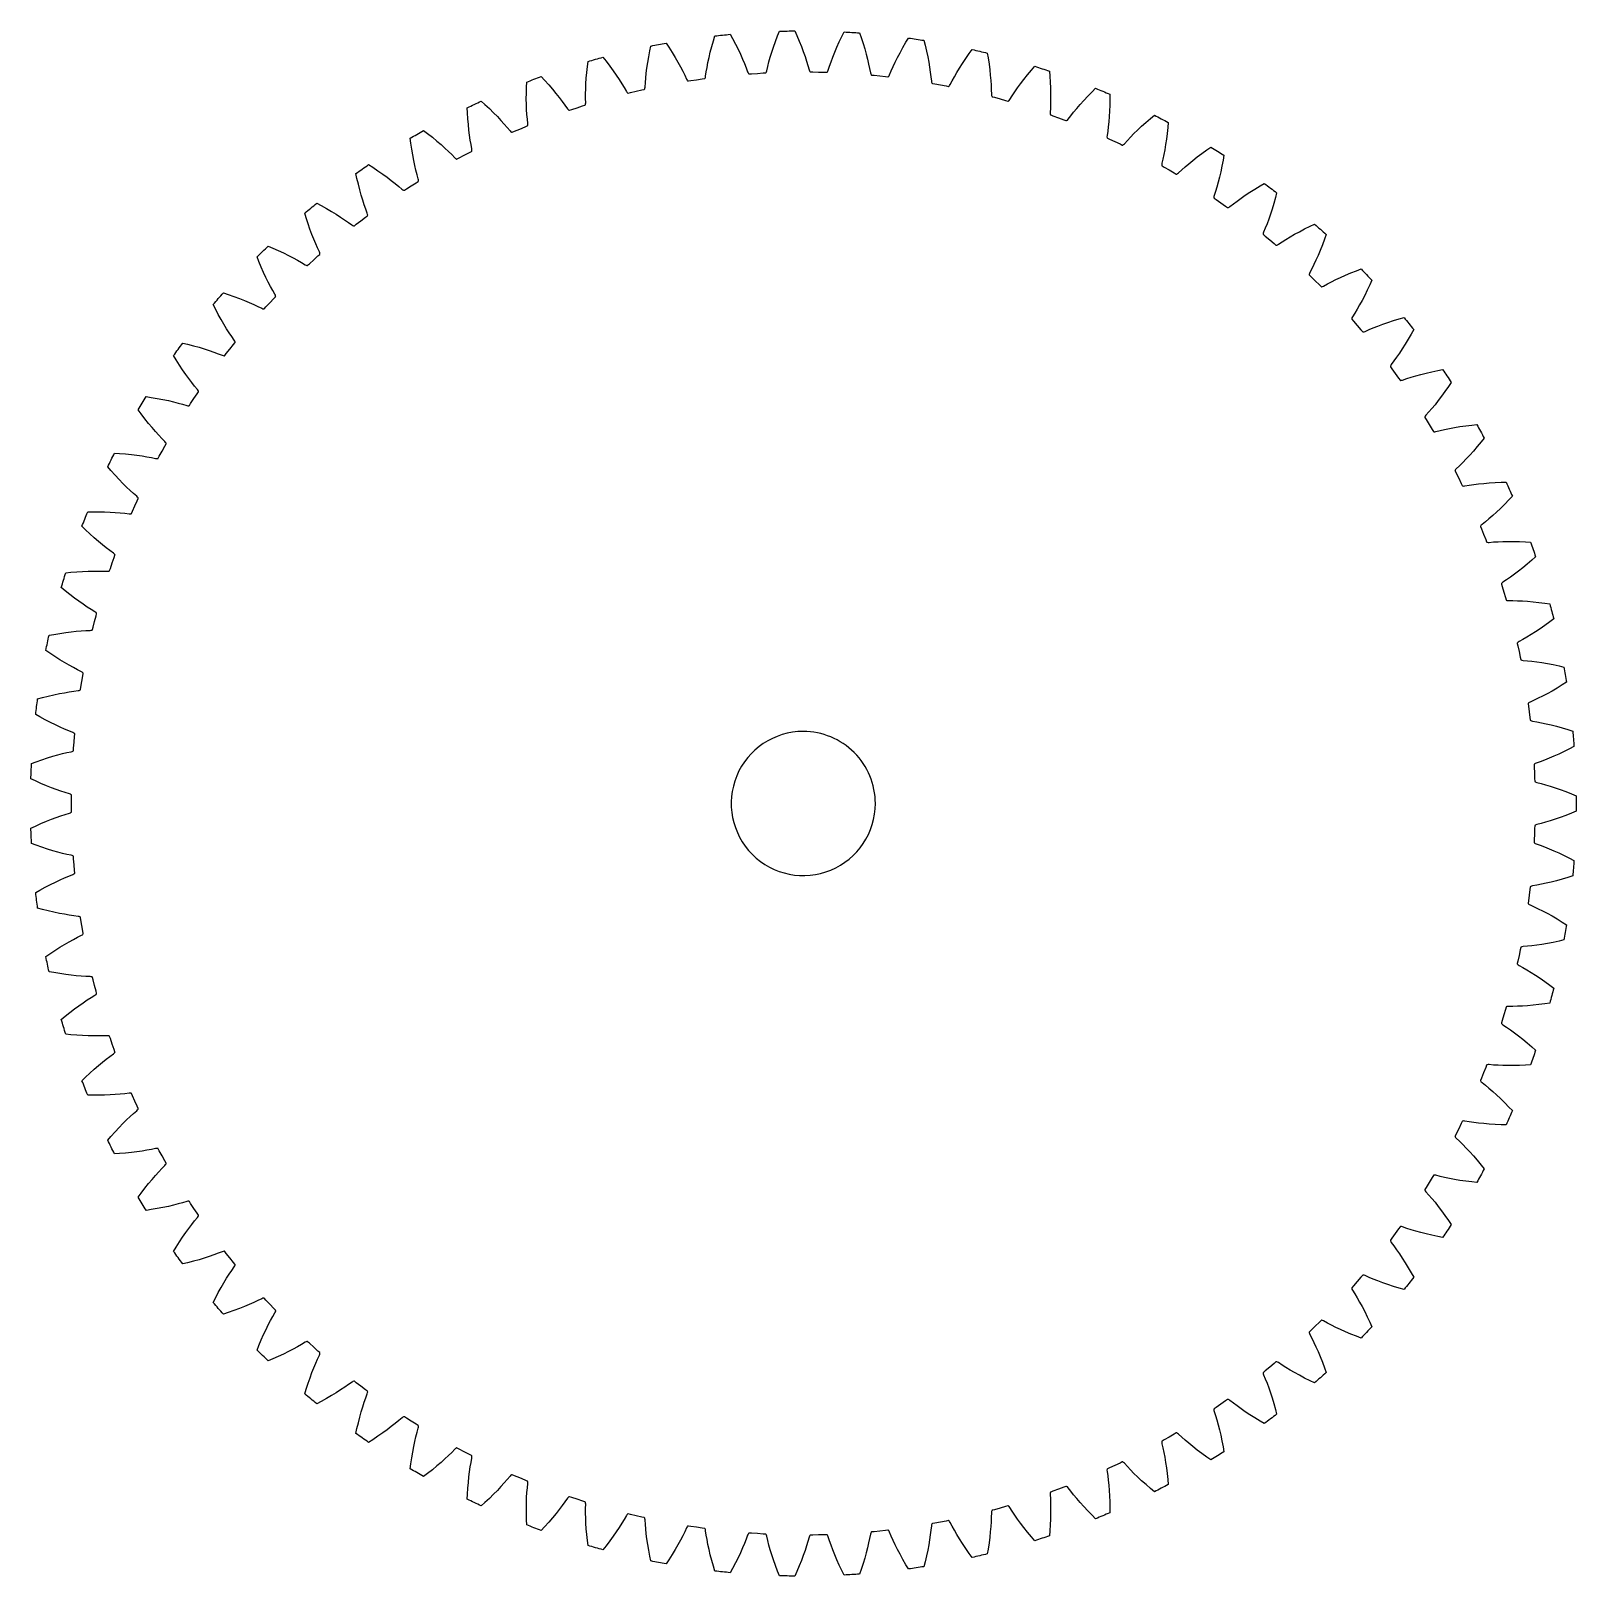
# Model space of a CAD drawing. Extents: x 12.3 to 98, y 54.1 to 139.9.
import ezdxf

# ---------------------------------------------------------------- set-up
doc = ezdxf.new("R2010")
doc.units = 0
doc.layers.get('0').update_dxf_attribs({"linetype": 'CONTINUOUS'})

msp = doc.modelspace()

# ---------------------------------------------------------------- linework, layer by layer
at = {"color": 7}
for points in [[(51.091075, 139.737104), (51.223194, 139.496032), (51.380513, 139.195858), (51.524746, 138.906022), (51.65515, 138.629595), (51.772346, 138.367066), (51.877992, 138.116435), (51.972007, 137.879621), (52.057164, 137.651108), (52.082085, 137.595818), (52.107593, 137.559388), (52.120318, 137.548238), (52.132897, 137.541838), (52.14523, 137.540138), (52.277171, 137.549838), (52.596589, 137.571058), (52.916148, 137.590038), (53.048264, 137.596938), (53.060282, 137.600238), (53.071955, 137.608238), (53.083182, 137.620898), (53.103923, 137.660238), (53.121718, 137.718208), (53.177563, 137.955592), (53.241156, 138.202322), (53.314556, 138.464217), (53.397924, 138.739365), (53.492654, 139.029957), (53.599424, 139.335584), (53.71788, 139.653108), (53.818743, 139.908838)], [(54.678348, 139.926848), (54.789831, 139.675566), (54.92148, 139.363281), (55.040955, 139.062393), (55.147771, 138.776023), (55.242588, 138.504608), (55.32689, 138.246016), (55.40076, 138.002165), (55.466496, 137.767328), (55.486703, 137.710148), (55.509073, 137.671708), (55.520821, 137.659528), (55.532817, 137.652028), (55.544962, 137.649228), (55.677252, 137.647828), (55.997325, 137.642228), (56.317351, 137.634428), (56.449583, 137.630228), (56.461833, 137.632528), (56.474132, 137.639528), (56.486379, 137.651208), (56.510339, 137.688678), (56.532923, 137.744958), (56.608436, 137.976837), (56.692452, 138.21738), (56.78751, 138.472215), (56.893609, 138.739422), (57.012323, 139.021068), (57.144293, 139.316689), (57.288904, 139.623187), (57.410812, 139.86958)], [(44.026832, 138.462876), (44.197304, 138.247214), (44.402479, 137.977479), (44.593028, 137.715757), (44.767706, 137.464948), (44.927042, 137.22564), (45.073006, 136.996137), (45.205197, 136.778318), (45.32727, 136.567206), (45.361061, 136.516856), (45.392287, 136.485186), (45.406694, 136.476286), (45.420172, 136.471986), (45.432623, 136.472328), (45.5611, 136.503888), (45.872507, 136.578078), (46.184424, 136.650088), (46.313536, 136.678948), (46.32484, 136.684148), (46.33502, 136.693948), (46.34398, 136.708298), (46.35787, 136.750548), (46.36575, 136.810678), (46.381224, 137.054051), (46.40278, 137.307931), (46.431476, 137.5784), (46.46779, 137.863597), (46.512732, 138.165917), (46.567038, 138.48507), (46.630882, 138.817903), (46.687685, 139.086872)], [(47.532249, 139.247982), (47.684077, 139.018811), (47.865962, 138.732853), (48.033942, 138.456104), (48.18702, 138.191558), (48.325773, 137.939756), (48.45202, 137.698845), (48.565521, 137.470729), (48.669501, 137.250142), (48.69896, 137.197142), (48.727427, 137.162972), (48.741041, 137.152922), (48.754115, 137.147522), (48.766551, 137.146821), (48.897219, 137.167521), (49.213741, 137.215391), (49.53059, 137.261051), (49.661664, 137.279001), (49.673366, 137.283301), (49.684331, 137.292201), (49.69446, 137.305761), (49.711836, 137.346701), (49.724718, 137.405961), (49.760503, 137.647186), (49.803227, 137.898371), (49.854455, 138.16549), (49.914507, 138.446649), (49.984589, 138.744148), (50.065411, 139.057638), (50.156882, 139.383961), (50.235992, 139.647234)], [(58.268908, 139.81559), (58.358974, 139.555861), (58.46403, 139.233655), (58.557908, 138.923825), (58.640387, 138.629521), (58.71216, 138.351124), (58.774529, 138.086384), (58.827734, 137.837207), (58.873589, 137.597693), (58.888941, 137.539023), (58.908016, 137.498853), (58.918703, 137.485733), (58.930032, 137.477333), (58.941903, 137.473533), (59.073614, 137.461093), (59.392097, 137.428743), (59.710346, 137.394163), (59.841766, 137.378953), (59.854162, 137.380153), (59.867, 137.386053), (59.880181, 137.396663), (59.907192, 137.431993), (59.934406, 137.486183), (60.029057, 137.71093), (60.132906, 137.943599), (60.248955, 138.189586), (60.377041, 138.446977), (60.518906, 138.717701), (60.67515, 139.001243), (60.844901, 139.294566), (60.986999, 139.529893)], [(61.837569, 139.404292), (61.905585, 139.137938), (61.983311, 138.80807), (62.050934, 138.491471), (62.108497, 138.191298), (62.156722, 137.907871), (62.196719, 137.638842), (62.228887, 137.386088), (62.254539, 137.143575), (62.264928, 137.083835), (62.280575, 137.042205), (62.290125, 137.028235), (62.300707, 137.018835), (62.312221, 137.014035), (62.442428, 136.990615), (62.757087, 136.931735), (63.071327, 136.870655), (63.201013, 136.844505), (63.213467, 136.844685), (63.226755, 136.849485), (63.240778, 136.858985), (63.270651, 136.891935), (63.302304, 136.943655), (63.41543, 137.159694), (63.538384, 137.382858), (63.674609, 137.618271), (63.823784, 137.864041), (63.987806, 138.121945), (64.167228, 138.391417), (64.360928, 138.669507), (64.522219, 138.892119)], [(40.599378, 137.386985), (40.787298, 137.186343), (41.014325, 136.934723), (41.226106, 136.689863), (41.421158, 136.45455), (41.59996, 136.229414), (41.764616, 136.01293), (41.914571, 135.806937), (42.05388, 135.60678), (42.09177, 135.55943), (42.12554, 135.53049), (42.14064, 135.52289), (42.15443, 135.51979), (42.16681, 135.52119), (42.292196, 135.56339), (42.596302, 135.66338), (42.9011, 135.76124), (43.027345, 135.8008), (43.038175, 135.807), (43.047475, 135.81762), (43.055175, 135.83267), (43.065485, 135.87593), (43.068285, 135.93651), (43.063385, 136.180325), (43.063621, 136.435118), (43.069621, 136.70704), (43.081941, 136.994276), (43.101431, 137.299297), (43.128841, 137.621875), (43.164611, 137.958881), (43.198711, 138.231661)], [(65.359296, 138.695785), (65.404786, 138.424673), (65.454636, 138.089458), (65.495526, 137.768312), (65.527766, 137.464375), (65.552106, 137.177907), (65.569446, 136.906474), (65.580356, 136.651914), (65.585656, 136.408105), (65.591056, 136.347705), (65.603166, 136.304915), (65.611566, 136.290195), (65.621366, 136.279975), (65.632436, 136.274275), (65.760227, 136.240035), (66.068856, 136.155025), (66.376882, 136.067865), (66.503925, 136.030955), (66.516355, 136.030091), (66.529995, 136.033791), (66.544765, 136.042091), (66.577295, 136.072421), (66.613165, 136.121321), (66.743971, 136.327137), (66.885167, 136.539229), (67.040614, 136.762418), (67.209831, 136.994844), (67.394858, 137.238118), (67.5962, 137.491632), (67.812491, 137.752538), (67.991844, 137.960872)], [(68.809556, 137.695182), (68.832196, 137.421215), (68.853826, 137.083005), (68.867706, 136.759562), (68.874406, 136.453992), (68.874689, 136.166492), (68.869289, 135.894559), (68.858859, 135.63998), (68.843709, 135.396586), (68.843989, 135.335946), (68.852489, 135.292286), (68.859589, 135.276916), (68.868489, 135.265916), (68.879049, 135.259316), (69.003526, 135.214506), (69.30396, 135.103971), (69.603612, 134.991336), (69.72712, 134.943916), (69.73943, 134.942016), (69.75334, 134.944516), (69.76875, 134.951516), (69.8037, 134.979016), (69.84354, 135.024736), (69.991109, 135.218884), (70.149558, 135.418417), (70.323135, 135.627816), (70.511208, 135.845267), (70.715943, 136.072205), (70.937792, 136.307982), (71.175156, 136.549875), (71.371314, 136.742471)], [(37.274174, 136.028145), (37.478225, 135.843932), (37.72551, 135.612192), (37.957038, 135.385912), (38.171096, 135.167746), (38.36811, 134.958361), (38.550304, 134.756415), (38.71697, 134.563692), (38.87254, 134.375894), (38.914259, 134.331884), (38.950329, 134.305864), (38.966019, 134.299564), (38.980019, 134.297664), (38.992239, 134.300064), (39.113653, 134.352614), (39.408326, 134.477698), (39.703867, 134.600717), (39.826359, 134.650697), (39.836629, 134.657697), (39.845029, 134.669057), (39.851429, 134.684707), (39.858029, 134.728676), (39.855729, 134.789276), (39.830399, 135.031822), (39.809309, 135.285742), (39.792499, 135.557209), (39.780739, 135.844468), (39.774639, 136.15005), (39.774959, 136.47379), (39.782359, 136.812609), (39.793509, 137.087285)], [(72.163926, 136.409288), (72.163565, 136.134386), (72.156765, 135.795552), (72.143525, 135.472083), (72.124625, 135.167025), (72.100845, 134.880509), (72.072685, 134.609985), (72.040985, 134.357172), (72.005525, 134.115899), (72.000725, 134.055449), (72.005525, 134.011239), (72.011325, 133.995339), (72.019225, 133.983629), (72.029225, 133.976129), (72.149516, 133.921059), (72.439646, 133.785772), (72.728823, 133.648458), (72.847931, 133.590878), (72.860041, 133.587978), (72.874111, 133.589378), (72.890051, 133.595078), (72.927181, 133.619558), (72.970701, 133.661788), (73.133998, 133.842907), (73.308588, 134.028481), (73.499078, 134.222622), (73.704688, 134.423572), (73.927694, 134.632583), (74.168495, 134.848968), (74.425267, 135.07015), (74.636853, 135.245657)], [(34.07427, 134.395835), (34.293019, 134.229343), (34.558829, 134.019107), (34.808479, 133.812994), (35.040043, 133.613506), (35.253886, 133.42134), (35.452339, 133.235347), (35.634548, 133.057246), (35.805286, 132.883125), (35.850536, 132.842755), (35.888656, 132.819845), (35.904816, 132.814845), (35.918926, 132.814076), (35.930896, 132.817476), (36.047488, 132.879996), (36.33066, 133.029299), (36.614871, 133.176617), (36.73275, 133.236677), (36.74235, 133.244577), (36.74975, 133.256607), (36.75485, 133.272737), (36.75775, 133.317117), (36.75045, 133.377317), (36.70491, 133.616893), (36.66265, 133.868158), (36.62318, 134.137266), (36.58743, 134.422534), (36.55578, 134.726532), (36.52901, 135.049164), (36.50808, 135.387418), (36.49621, 135.662063)], [(75.398805, 134.847318), (75.375445, 134.573412), (75.340365, 134.236331), (75.300105, 133.915104), (75.255745, 133.612697), (75.208075, 133.329176), (75.157375, 133.061956), (75.104635, 132.812682), (75.049105, 132.575223), (75.039305, 132.515383), (75.040405, 132.470923), (75.044805, 132.454593), (75.051705, 132.442263), (75.061005, 132.433963), (75.176267, 132.369023), (75.454059, 132.209933), (75.730731, 132.048903), (75.844603, 131.981553), (75.856423, 131.977653), (75.870553, 131.97783), (75.886913, 131.98213), (75.925953, 132.00342), (75.972853, 132.04186), (76.150734, 132.208679), (76.34024, 132.378993), (76.546307, 132.556513), (76.76801, 132.739554), (77.007724, 132.929171), (77.265787, 133.124648), (77.540167, 133.323569), (77.765697, 133.480755)], [(31.022044, 132.501423), (31.253958, 132.353819), (31.536427, 132.166563), (31.802449, 131.982063), (32.049893, 131.802651), (32.279067, 131.629054), (32.492387, 131.460321), (32.688858, 131.298091), (32.873569, 131.138868), (32.922039, 131.102428), (32.961939, 131.082788), (32.978459, 131.079188), (32.992589, 131.079602), (33.004239, 131.084002), (33.11519, 131.156062), (33.384876, 131.328536), (33.655763, 131.49912), (33.768204, 131.56883), (33.777204, 131.57753), (33.783604, 131.590139), (33.787304, 131.606639), (33.786527, 131.651109), (33.774197, 131.710479), (33.708777, 131.945404), (33.645637, 132.192251), (33.583787, 132.457113), (33.524287, 132.73839), (33.467307, 133.038674), (33.413637, 133.357934), (33.364477, 133.693249), (33.329667, 133.965938)], [(78.491645, 133.020054), (78.445445, 132.749062), (78.382285, 132.4161), (78.315285, 132.099367), (78.245785, 131.801733), (78.174565, 131.523195), (78.101685, 131.261156), (78.028265, 131.017169), (77.953055, 130.785189), (77.938245, 130.726389), (77.935645, 130.681999), (77.938645, 130.665359), (77.944545, 130.652499), (77.953145, 130.643499), (78.062568, 130.569139), (78.326073, 130.387362), (78.5883, 130.203745), (78.696137, 130.127105), (78.707587, 130.122205), (78.721687, 130.121205), (78.738347, 130.124105), (78.779037, 130.142055), (78.828987, 130.176435), (79.020204, 130.327784), (79.223297, 130.481644), (79.443495, 130.641298), (79.679737, 130.805145), (79.934477, 130.974038), (80.207992, 131.147236), (80.498055, 131.322499), (80.735947, 131.460262)], [(28.139121, 130.358233), (28.382573, 130.230554), (28.679721, 130.067591), (28.960249, 129.905998), (29.221838, 129.747921), (29.464734, 129.59411), (29.691425, 129.443817), (29.900783, 129.298597), (30.098169, 129.155388), (30.149519, 129.123128), (30.190929, 129.106898), (30.207699, 129.104698), (30.221739, 129.106298), (30.232979, 129.111698), (30.337511, 129.192788), (30.591819, 129.387225), (30.847481, 129.579877), (30.953695, 129.658747), (30.961895, 129.668147), (30.967195, 129.681247), (30.969495, 129.698007), (30.964995, 129.742247), (30.947735, 129.800377), (30.862885, 130.029003), (30.779315, 130.269702), (30.695525, 130.52846), (30.612695, 130.803771), (30.530785, 131.098234), (30.450585, 131.411883), (30.373535, 131.741908), (30.316025, 132.010727)], [(81.420798, 130.940432), (81.352088, 130.674256), (81.261288, 130.347747), (81.168028, 130.037731), (81.073858, 129.746957), (80.979578, 129.475355), (80.885018, 129.220333), (80.791438, 128.983346), (80.697088, 128.758472), (80.677408, 128.701112), (80.671108, 128.657092), (80.672708, 128.640252), (80.677508, 128.626942), (80.685308, 128.617242), (80.788126, 128.533992), (81.035496, 128.330804), (81.281439, 128.125889), (81.382484, 128.040489), (81.393484, 128.034689), (81.407444, 128.032489), (81.424294, 128.033989), (81.466344, 128.048469), (81.519004, 128.078549), (81.722214, 128.213367), (81.93747, 128.349692), (82.170256, 128.490359), (82.41938, 128.633864), (82.687358, 128.780849), (82.974407, 128.930552), (83.278118, 129.080929), (83.526703, 129.198302)], [(25.445576, 127.981371), (25.698858, 127.87451), (26.0086, 127.736983), (26.301665, 127.599432), (26.575564, 127.463798), (26.830478, 127.330851), (27.068951, 127.200055), (27.289727, 127.072862), (27.498404, 126.946672), (27.552274, 126.918822), (27.594894, 126.906112), (27.611794, 126.905276), (27.625654, 126.908076), (27.636404, 126.914376), (27.733784, 127.003926), (27.97093, 127.218961), (28.209575, 127.432331), (28.308815, 127.519821), (28.316215, 127.529851), (28.320415, 127.543341), (28.32135, 127.560241), (28.31315, 127.603951), (28.29109, 127.660441), (28.187404, 127.881167), (28.083986, 128.114028), (27.978833, 128.364866), (27.873261, 128.63228), (27.767, 128.918856), (27.660836, 129.224695), (27.556439, 129.547115), (27.476639, 129.81018)], [(84.165654, 128.622988), (84.074904, 128.363497), (83.957098, 128.045731), (83.838219, 127.744606), (83.720051, 127.462731), (83.603373, 127.199972), (83.487809, 126.953757), (83.37473, 126.72543), (83.261892, 126.509241), (83.237482, 126.453731), (83.227482, 126.410401), (83.227708, 126.393481), (83.231308, 126.379821), (83.238308, 126.369491), (83.333798, 126.277931), (83.563299, 126.054755), (83.791232, 125.829978), (83.884772, 125.736428), (83.895242, 125.729728), (83.908972, 125.726428), (83.925892, 125.726555), (83.969002, 125.737465), (84.023992, 125.763035), (84.237771, 125.880376), (84.463679, 125.998211), (84.70742, 126.118907), (84.967679, 126.241062), (85.247017, 126.365107), (85.545585, 126.490266), (85.860814, 126.614701), (86.118349, 126.710861)], [(22.960345, 125.387481), (23.22168, 125.302192), (23.541843, 125.191066), (23.845391, 125.07852), (24.129679, 124.966281), (24.394824, 124.855131), (24.643406, 124.744749), (24.87405, 124.636476), (25.092555, 124.528191), (25.148565, 124.504951), (25.192095, 124.495851), (25.209005, 124.496432), (25.222585, 124.500332), (25.232765, 124.507532), (25.322315, 124.604922), (25.540636, 124.839046), (25.760589, 125.071637), (25.852159, 125.167117), (25.858659, 125.177727), (25.861759, 125.191527), (25.861277, 125.208447), (25.849467, 125.251317), (25.822757, 125.305757), (25.700965, 125.517031), (25.578424, 125.740422), (25.452651, 125.981581), (25.325072, 126.239225), (25.195204, 126.515904), (25.063819, 126.811786), (24.93281, 127.12434), (24.831277, 127.379805)], [(86.706918, 126.084099), (86.594776, 125.83311), (86.450793, 125.526316), (86.307134, 125.236197), (86.165794, 124.965198), (86.027538, 124.713123), (85.891776, 124.477442), (85.759988, 124.259378), (85.629455, 124.053389), (85.600485, 124.000119), (85.586885, 123.957779), (85.585685, 123.940899), (85.588185, 123.926979), (85.594285, 123.916099), (85.681775, 123.816869), (85.891796, 123.575271), (86.100121, 123.33221), (86.185511, 123.231159), (86.195411, 123.223559), (86.208811, 123.219059), (86.225681, 123.217759), (86.269551, 123.225059), (86.326491, 123.245939), (86.549339, 123.344979), (86.784315, 123.443499), (87.0373, 123.543379), (87.306868, 123.643329), (87.595607, 123.743565), (87.903601, 123.843305), (88.228137, 123.940925), (88.492816, 124.015195)], [(20.700962, 122.594721), (20.968518, 122.531601), (21.296858, 122.447661), (21.608758, 122.360911), (21.901441, 122.272851), (22.174958, 122.184282), (22.431904, 122.095082), (22.670799, 122.006492), (22.897599, 121.916872), (22.955359, 121.898402), (22.999499, 121.893002), (23.016299, 121.895002), (23.029499, 121.900002), (23.038999, 121.908002), (23.120079, 122.01254), (23.318043, 122.264111), (23.517762, 122.514291), (23.601022, 122.617103), (23.606622, 122.628223), (23.608522, 122.642233), (23.606622, 122.659053), (23.591262, 122.700793), (23.560092, 122.752813), (23.421048, 122.953155), (23.280245, 123.165508), (23.134733, 123.395298), (22.986042, 123.641362), (22.833478, 123.906204), (22.677795, 124.190054), (22.521091, 124.49055), (22.398538, 124.736622)], [(89.026873, 123.34138), (88.894123, 123.100656), (88.724973, 122.806986), (88.557542, 122.529904), (88.394021, 122.271683), (88.235156, 122.032062), (88.080149, 121.808567), (87.930577, 121.602296), (87.783265, 121.407953), (87.749945, 121.357293), (87.732855, 121.316233), (87.730255, 121.299513), (87.731555, 121.285443), (87.736655, 121.274093), (87.815535, 121.167885), (88.004603, 120.909561), (88.191859, 120.64992), (88.268489, 120.542078), (88.277689, 120.533678), (88.290669, 120.528078), (88.307379, 120.525378), (88.351709, 120.528978), (88.410189, 120.545018), (88.640543, 120.625068), (88.882938, 120.703578), (89.143393, 120.781938), (89.420379, 120.858978), (89.716493, 120.934698), (90.031753, 121.008308), (90.36332, 121.078428), (90.633284, 121.130288)], [(18.683143, 119.622685), (18.955043, 119.582175), (19.289255, 119.525995), (19.607322, 119.465645), (19.906346, 119.402385), (20.186315, 119.337005), (20.449823, 119.269625), (20.695294, 119.201335), (20.928797, 119.131006), (20.987897, 119.117436), (21.032337, 119.115736), (21.048917, 119.119136), (21.061657, 119.125236), (21.070457, 119.134036), (21.142507, 119.244992), (21.318726, 119.512246), (21.49681, 119.778261), (21.57118, 119.887679), (21.57588, 119.899229), (21.57659, 119.913349), (21.57329, 119.929949), (21.55449, 119.970259), (21.51907, 120.019479), (21.363749, 120.207483), (21.20567, 120.40731), (21.04144, 120.624117), (20.872681, 120.856876), (20.69849, 121.108023), (20.519602, 121.377851), (20.338303, 121.66418), (20.195589, 121.899134)], [(91.109087, 120.414148), (90.956658, 120.185376), (90.763528, 119.90689), (90.573498, 119.64479), (90.388943, 119.401158), (90.210585, 119.17567), (90.03742, 118.965931), (89.871111, 118.772899), (89.708054, 118.591563), (89.670604, 118.543863), (89.650134, 118.504383), (89.646134, 118.487933), (89.646253, 118.473803), (89.650453, 118.462063), (89.720173, 118.349627), (89.886962, 118.076388), (90.051835, 117.801988), (90.119175, 117.688112), (90.127675, 117.679012), (90.140145, 117.672312), (90.156565, 117.668212), (90.201035, 117.668057), (90.260655, 117.679147), (90.496899, 117.739637), (90.745014, 117.797587), (91.011113, 117.853877), (91.293574, 117.907467), (91.594985, 117.958147), (91.915298, 118.005117), (92.25157, 118.047247), (92.524928, 118.076337)], [(16.921058, 116.492192), (17.195393, 116.474572), (17.533134, 116.446562), (17.855135, 116.413042), (18.158404, 116.375032), (18.442861, 116.333312), (18.711084, 116.288222), (18.961409, 116.240712), (19.199978, 116.190172), (19.260008, 116.181572), (19.304438, 116.183572), (19.320678, 116.188372), (19.332858, 116.195572), (19.340958, 116.205072), (19.403468, 116.321668), (19.556706, 116.602731), (19.711906, 116.882715), (19.776856, 116.997972), (19.780556, 117.009872), (19.780083, 117.023992), (19.775383, 117.040252), (19.753283, 117.078842), (19.713873, 117.124932), (19.543365, 117.299281), (19.369119, 117.485179), (19.187323, 117.687483), (18.999679, 117.905305), (18.805084, 118.140995), (18.604244, 118.394907), (18.399622, 118.665061), (18.237747, 118.88725)], [(92.939137, 117.322895), (92.7681, 117.10768), (92.552344, 116.846331), (92.341048, 116.601052), (92.136753, 116.373717), (91.940153, 116.163945), (91.750045, 115.969432), (91.568168, 115.790993), (91.390509, 115.623938), (91.349199, 115.579538), (91.325499, 115.541908), (91.320199, 115.525858), (91.319099, 115.511768), (91.322299, 115.499728), (91.382369, 115.381852), (91.525709, 115.095615), (91.667042, 114.808382), (91.724622, 114.68927), (91.732322, 114.67947), (91.744192, 114.67177), (91.760211, 114.66637), (91.804511, 114.66247), (91.864851, 114.66857), (92.105328, 114.70908), (92.357423, 114.74607), (92.627298, 114.77989), (92.913253, 114.80966), (93.217849, 114.83494), (93.54097, 114.85495), (93.879588, 114.86879), (94.154422, 114.87489)], [(15.427067, 113.225277), (15.701916, 113.230677), (16.040816, 113.231024), (16.364492, 113.224524), (16.669879, 113.212024), (16.956829, 113.194254), (17.227884, 113.171764), (17.481306, 113.145364), (17.723269, 113.114964), (17.783809, 113.111464), (17.827909, 113.117164), (17.843689, 113.123264), (17.855229, 113.131464), (17.862529, 113.141594), (17.915069, 113.263012), (18.044251, 113.555912), (18.175478, 113.8479), (18.230558, 113.968188), (18.233258, 113.980358), (18.231558, 113.994398), (18.225558, 114.010208), (18.200308, 114.046818), (18.157178, 114.089448), (17.972679, 114.248917), (17.783489, 114.419583), (17.585402, 114.605965), (17.380189, 114.807321), (17.166554, 115.025902), (16.945174, 115.262118), (16.718663, 115.514202), (16.538763, 115.722065)], [(94.504131, 114.08943), (94.315685, 113.889282), (94.078817, 113.646904), (93.847738, 113.420166), (93.625137, 113.210723), (93.411672, 113.018137), (93.205954, 112.840214), (93.009783, 112.677621), (92.818768, 112.526017), (92.773888, 112.485237), (92.747128, 112.449717), (92.740428, 112.434167), (92.738228, 112.420217), (92.740428, 112.407947), (92.790418, 112.285458), (92.909304, 111.988231), (93.026107, 111.690178), (93.073517, 111.566667), (93.080317, 111.556247), (93.091507, 111.547647), (93.107017, 111.540847), (93.150837, 111.533247), (93.211467, 111.534237), (93.45449, 111.554477), (93.708796, 111.570237), (93.980555, 111.581357), (94.267998, 111.587057), (94.573641, 111.58676), (94.897302, 111.57966), (95.235891, 111.56512), (95.510273, 111.54822)], [(14.211737, 109.844877), (14.485171, 109.873257), (14.822854, 109.901957), (15.145935, 109.922607), (15.451297, 109.935697), (15.738728, 109.941997), (16.010715, 109.942266), (16.265457, 109.937166), (16.509115, 109.927116), (16.569735, 109.928616), (16.613205, 109.938016), (16.628415, 109.945416), (16.639225, 109.954516), (16.645625, 109.965216), (16.687815, 110.090604), (16.792034, 110.393287), (16.898369, 110.695232), (16.943189, 110.819706), (16.944789, 110.832056), (16.941989, 110.845906), (16.934689, 110.861166), (16.906459, 110.895526), (16.859909, 110.934396), (16.662714, 111.077868), (16.459906, 111.232104), (16.246918, 111.401257), (16.025575, 111.584735), (15.794399, 111.784672), (15.554028, 112.001535), (15.307217, 112.233781), (15.110556, 112.425863)], [(95.79303, 110.736252), (95.588497, 110.552574), (95.332178, 110.330867), (95.082936, 110.12426), (94.843591, 109.934179), (94.61476, 109.760132), (94.394875, 109.600046), (94.185786, 109.454438), (93.982756, 109.31935), (93.934626, 109.28246), (93.904986, 109.24931), (93.896986, 109.23437), (93.893586, 109.22065), (93.894686, 109.20825), (93.934256, 109.082008), (94.027856, 108.775874), (94.119306, 108.469094), (94.156206, 108.342048), (94.162106, 108.331098), (94.172526, 108.321598), (94.187416, 108.313598), (94.230456, 108.302388), (94.290956, 108.298288), (94.534822, 108.298126), (94.789554, 108.292526), (95.06129, 108.280866), (95.348205, 108.262536), (95.652751, 108.236666), (95.974684, 108.202506), (96.310869, 108.159686), (96.582874, 108.119886)], [(13.283581, 106.374584), (13.553681, 106.425742), (13.887777, 106.482602), (14.207997, 106.530212), (14.511192, 106.568813), (14.797087, 106.599147), (15.068098, 106.622173), (15.322374, 106.638407), (15.566018, 106.648781), (15.626298, 106.655401), (15.668828, 106.668403), (15.683368, 106.677063), (15.693378, 106.687033), (15.698878, 106.698225), (15.730428, 106.826704), (15.808948, 107.137044), (15.889648, 107.446829), (15.923888, 107.574618), (15.924491, 107.587058), (15.920491, 107.600618), (15.911891, 107.615208), (15.880881, 107.647088), (15.831251, 107.681928), (15.622741, 107.808395), (15.407739, 107.945119), (15.181343, 108.095857), (14.945424, 108.26017), (14.698328, 108.440062), (14.440653, 108.63605), (14.175275, 108.846829), (13.963231, 109.021781)], [(96.796696, 107.287105), (96.577511, 107.121186), (96.303538, 106.921706), (96.037882, 106.73668), (95.78347, 106.567293), (95.540878, 106.413004), (95.308368, 106.271879), (95.087829, 106.144277), (94.874206, 106.026653), (94.823157, 105.993924), (94.790847, 105.963368), (94.781647, 105.94915), (94.777147, 105.935764), (94.777228, 105.923309), (94.806088, 105.794198), (94.873737, 105.481307), (94.939197, 105.167949), (94.965337, 105.038261), (94.970337, 105.02685), (94.979937, 105.016467), (94.994097, 105.007207), (95.036047, 104.992436), (95.095997, 104.983296), (95.338994, 104.962728), (95.592367, 104.93586), (95.862175, 104.901506), (96.14655, 104.859227), (96.447863, 104.807963), (96.765808, 104.746985), (97.097231, 104.676185), (97.364952, 104.613762)], [(12.649145, 102.838795), (12.914017, 102.912374), (13.242184, 102.99699), (13.557298, 103.071228), (13.856199, 103.135064), (14.138553, 103.189214), (14.406686, 103.234837), (14.658712, 103.272291), (14.900634, 103.303016), (14.960144, 103.314654), (15.001434, 103.331169), (15.015194, 103.341009), (15.024294, 103.351785), (15.028794, 103.363395), (15.049484, 103.494065), (15.101764, 103.809888), (15.156254, 104.125339), (15.179684, 104.255544), (15.179244, 104.267992), (15.174144, 104.281176), (15.164344, 104.294998), (15.130784, 104.324174), (15.078404, 104.354737), (14.860044, 104.463313), (14.634354, 104.581567), (14.396139, 104.712832), (14.147298, 104.856827), (13.886017, 105.015412), (13.612846, 105.189151), (13.33076, 105.376985), (13.104819, 105.533579)], [(97.508339, 103.76601), (97.276038, 103.619014), (96.986335, 103.443158), (96.706128, 103.28101), (96.438434, 103.133506), (96.183781, 103.000058), (95.940278, 102.878883), (95.709835, 102.770184), (95.487119, 102.670847), (95.433509, 102.642504), (95.398749, 102.614759), (95.388419, 102.601358), (95.382819, 102.588399), (95.381858, 102.575981), (95.399818, 102.444908), (95.441048, 102.127453), (95.480058, 101.809717), (95.495258, 101.678296), (95.499258, 101.666507), (95.507958, 101.655358), (95.521298, 101.644948), (95.561858, 101.626718), (95.620838, 101.612598), (95.861261, 101.571769), (96.111497, 101.523794), (96.377485, 101.466983), (96.657324, 101.401056), (96.953291, 101.324759), (97.265019, 101.23739), (97.589355, 101.139105), (97.850913, 101.054498)], [(12.312744, 99.262308), (12.57053, 99.357793), (12.890465, 99.469573), (13.198261, 99.569919), (13.490773, 99.658543), (13.767606, 99.73613), (14.030981, 99.804029), (14.278988, 99.862441), (14.517491, 99.913302), (14.575821, 99.929879), (14.615591, 99.949791), (14.628481, 99.960751), (14.636681, 99.972254), (14.640181, 99.984201), (14.649881, 100.116143), (14.675551, 100.435234), (14.703451, 100.754138), (14.715911, 100.885847), (14.714411, 100.898214), (14.708211, 100.910925), (14.697331, 100.923881), (14.661441, 100.950146), (14.606691, 100.976219), (14.38001, 101.066142), (14.145217, 101.165096), (13.896854, 101.275968), (13.636837, 101.398636), (13.363201, 101.5348), (13.07645, 101.685072), (12.779636, 101.848642), (12.541384, 101.985781)], [(97.922863, 100.19772), (97.679077, 100.070679), (97.375674, 99.919681), (97.082882, 99.781549), (96.803784, 99.656963), (96.538858, 99.545291), (96.286069, 99.444917), (96.047338, 99.355882), (95.817091, 99.27553), (95.761301, 99.251773), (95.724341, 99.227034), (95.712921, 99.214545), (95.706221, 99.202103), (95.704221, 99.189809), (95.711121, 99.057694), (95.725641, 98.737901), (95.737931, 98.418015), (95.742131, 98.285783), (95.745131, 98.273699), (95.752831, 98.261862), (95.765251, 98.250372), (95.804151, 98.228812), (95.861741, 98.209807), (96.097905, 98.149003), (96.343249, 98.080257), (96.60355, 98.001388), (96.876891, 97.912277), (97.165435, 97.811481), (97.468759, 97.698334), (97.783733, 97.573254), (98.037294, 97.467058)], [(12.276765, 95.670203), (12.525657, 95.786925), (12.835117, 95.925085), (13.133437, 96.050835), (13.417507, 96.163625), (13.686877, 96.264105), (13.943647, 96.353805), (14.185896, 96.432765), (14.419306, 96.503405), (14.476046, 96.524805), (14.514006, 96.547975), (14.525936, 96.559975), (14.533136, 96.572125), (14.535636, 96.584325), (14.534236, 96.716615), (14.533105, 97.036738), (14.534205, 97.356858), (14.535605, 97.489147), (14.533105, 97.501347), (14.525905, 97.513497), (14.513975, 97.525497), (14.476015, 97.548667), (14.419275, 97.570067), (14.185865, 97.640707), (13.943616, 97.719667), (13.686846, 97.809367), (13.417476, 97.909847), (13.133406, 98.022637), (12.835086, 98.148387), (12.525626, 98.286547), (12.276734, 98.403269)], [(98.037294, 96.607264), (97.783733, 96.501068), (97.468759, 96.375988), (97.165435, 96.262841), (96.876891, 96.162045), (96.60355, 96.072933), (96.343249, 95.994065), (96.097905, 95.925319), (95.861741, 95.864515), (95.804151, 95.84551), (95.765251, 95.82395), (95.752831, 95.81246), (95.745131, 95.800623), (95.742131, 95.788539), (95.737931, 95.656306), (95.725641, 95.33642), (95.711121, 95.016628), (95.704221, 94.884513), (95.706221, 94.872219), (95.712921, 94.859777), (95.724341, 94.847288), (95.761301, 94.822549), (95.817091, 94.798792), (96.047338, 94.71844), (96.286069, 94.629405), (96.538858, 94.529031), (96.803784, 94.417359), (97.082882, 94.292772), (97.375674, 94.15464), (97.679077, 94.003643), (97.922863, 93.876601)], [(12.779667, 92.22483), (13.076481, 92.3884), (13.363232, 92.538672), (13.636868, 92.674837), (13.896885, 92.797504), (14.145248, 92.908376), (14.380041, 93.00733), (14.606722, 93.097253), (14.661472, 93.123326), (14.697362, 93.149591), (14.708242, 93.162547), (14.714442, 93.175258), (14.715942, 93.187625), (14.703482, 93.319334), (14.675582, 93.638238), (14.649912, 93.957329), (14.640212, 94.089271), (14.636712, 94.101218), (14.628512, 94.112721), (14.615622, 94.123681), (14.575852, 94.143593), (14.517522, 94.16017), (14.279019, 94.211031), (14.031012, 94.269443), (13.767637, 94.337342), (13.490804, 94.414929), (13.198292, 94.503553), (12.890496, 94.603899), (12.570561, 94.715679), (12.312775, 94.811164)], [(97.850913, 93.019823), (97.589355, 92.935217), (97.265019, 92.836932), (96.953291, 92.749563), (96.657324, 92.673266), (96.377485, 92.607339), (96.111497, 92.550528), (95.861261, 92.502553), (95.620838, 92.461724), (95.561858, 92.447604), (95.521298, 92.429374), (95.507958, 92.418964), (95.499258, 92.407815), (95.495258, 92.396026), (95.480058, 92.264605), (95.441048, 91.946869), (95.399818, 91.629413), (95.381858, 91.498341), (95.382819, 91.485923), (95.388419, 91.472964), (95.398749, 91.459563), (95.433509, 91.431818), (95.487119, 91.403475), (95.709835, 91.304138), (95.940278, 91.195438), (96.183781, 91.074264), (96.438434, 90.940815), (96.706128, 90.793311), (96.986335, 90.631164), (97.276038, 90.455307), (97.508339, 90.308312)], [(12.541799, 92.088116), (12.779667, 92.22483)], [(13.105234, 88.540318), (13.331175, 88.696912), (13.613261, 88.884745), (13.886432, 89.058485), (14.147713, 89.217069), (14.396554, 89.361064), (14.634769, 89.49233), (14.860459, 89.610583), (15.078819, 89.71916), (15.131199, 89.749723), (15.164759, 89.778899), (15.174559, 89.792721), (15.179659, 89.805905), (15.180099, 89.818353), (15.156669, 89.948558), (15.102179, 90.264008), (15.049899, 90.579832), (15.029209, 90.710501), (15.024709, 90.722111), (15.015609, 90.732887), (15.001849, 90.742727), (14.960559, 90.759242), (14.901049, 90.77088), (14.659127, 90.801605), (14.407101, 90.839059), (14.138968, 90.884682), (13.856614, 90.938832), (13.557713, 91.002668), (13.242599, 91.076906), (12.914432, 91.161523), (12.64956, 91.235102)], [(97.364952, 89.460559), (97.097231, 89.398136), (96.765808, 89.327336), (96.447863, 89.266358), (96.14655, 89.215094), (95.862175, 89.172815), (95.592367, 89.138461), (95.338994, 89.111593), (95.095997, 89.091025), (95.036047, 89.081885), (94.994097, 89.067114), (94.979937, 89.057854), (94.970337, 89.047471), (94.965337, 89.03606), (94.939197, 88.906372), (94.873737, 88.593015), (94.806088, 88.280123), (94.777228, 88.151013), (94.777147, 88.138558), (94.781647, 88.125172), (94.790847, 88.110954), (94.823157, 88.080398), (94.874206, 88.047669), (95.087829, 87.930044), (95.308368, 87.802443), (95.540878, 87.661318), (95.78347, 87.507028), (96.037882, 87.337642), (96.303538, 87.152616), (96.577511, 86.953135), (96.796696, 86.787216)], [(13.963646, 85.052115), (14.17569, 85.227067), (14.441068, 85.437846), (14.698743, 85.633834), (14.945839, 85.813726), (15.181758, 85.978039), (15.408154, 86.128777), (15.623156, 86.265501), (15.831666, 86.391969), (15.881296, 86.426809), (15.912306, 86.458689), (15.920906, 86.473279), (15.924906, 86.486839), (15.924303, 86.499279), (15.890063, 86.627067), (15.809363, 86.936852), (15.730843, 87.247193), (15.699293, 87.375672), (15.693793, 87.386864), (15.683783, 87.396834), (15.669243, 87.405494), (15.626713, 87.418496), (15.566433, 87.425116), (15.322789, 87.43549), (15.068513, 87.451724), (14.797502, 87.47475), (14.511607, 87.505084), (14.208412, 87.543685), (13.888192, 87.591295), (13.554096, 87.648155), (13.283996, 87.699313)], [(96.582874, 85.954435), (96.310869, 85.914635), (95.974684, 85.871815), (95.652751, 85.837655), (95.348205, 85.811785), (95.06129, 85.793455), (94.789554, 85.781795), (94.534822, 85.776195), (94.290956, 85.776033), (94.230456, 85.771933), (94.187416, 85.760723), (94.172526, 85.752723), (94.162106, 85.743223), (94.156206, 85.732273), (94.119306, 85.605227), (94.027856, 85.298447), (93.934256, 84.992313), (93.894686, 84.866071), (93.893586, 84.853672), (93.896986, 84.839952), (93.904986, 84.825012), (93.934626, 84.791862), (93.982756, 84.754972), (94.185786, 84.619884), (94.394875, 84.474276), (94.61476, 84.31419), (94.843591, 84.140142), (95.082936, 83.950061), (95.332178, 83.743454), (95.588497, 83.521747), (95.79303, 83.338069)], [(15.110971, 81.648035), (15.307632, 81.840116), (15.554443, 82.072362), (15.794814, 82.289225), (16.02599, 82.489162), (16.247333, 82.67264), (16.460321, 82.841793), (16.663129, 82.996029), (16.860324, 83.139501), (16.906874, 83.178371), (16.935104, 83.212731), (16.942404, 83.227991), (16.945204, 83.241841), (16.943604, 83.254191), (16.898784, 83.378665), (16.792449, 83.68061), (16.68823, 83.983293), (16.64604, 84.108681), (16.63964, 84.119381), (16.62883, 84.128481), (16.61362, 84.135881), (16.57015, 84.145281), (16.50953, 84.146781), (16.265872, 84.136731), (16.01113, 84.131631), (15.739143, 84.131899), (15.451712, 84.138199), (15.14635, 84.151289), (14.823269, 84.171939), (14.485586, 84.200639), (14.212152, 84.229019)], [(95.510273, 82.526101), (95.235891, 82.509201), (94.897302, 82.494661), (94.573641, 82.487561), (94.267998, 82.487264), (93.980555, 82.492964), (93.708796, 82.504084), (93.45449, 82.519844), (93.211467, 82.540084), (93.150837, 82.541074), (93.107017, 82.533474), (93.091507, 82.526674), (93.080317, 82.518074), (93.073517, 82.507654), (93.026107, 82.384143), (92.909304, 82.08609), (92.790418, 81.788863), (92.740428, 81.666375), (92.738228, 81.654105), (92.740428, 81.640155), (92.747128, 81.624605), (92.773888, 81.589085), (92.818768, 81.548305), (93.009783, 81.396701), (93.205954, 81.234108), (93.411672, 81.056184), (93.625137, 80.863598), (93.847738, 80.654155), (94.078817, 80.427417), (94.315685, 80.185039), (94.504131, 79.984891)], [(16.539178, 78.351833), (16.719078, 78.559696), (16.945589, 78.811779), (17.166969, 79.047995), (17.380604, 79.266576), (17.585817, 79.467932), (17.783904, 79.654314), (17.973094, 79.82498), (18.157593, 79.984449), (18.200723, 80.027079), (18.225973, 80.063689), (18.231973, 80.079499), (18.233673, 80.093539), (18.230973, 80.105709), (18.175893, 80.225997), (18.044666, 80.517985), (17.915484, 80.810885), (17.862944, 80.932303), (17.855644, 80.942433), (17.844104, 80.950633), (17.828324, 80.956733), (17.784224, 80.962433), (17.723684, 80.958933), (17.481721, 80.928533), (17.228299, 80.902133), (16.957244, 80.879643), (16.670294, 80.861873), (16.364907, 80.849373), (16.041231, 80.842873), (15.702331, 80.84322), (15.427482, 80.84862)], [(94.154422, 79.199431), (93.879588, 79.205531), (93.54097, 79.219371), (93.217849, 79.239381), (92.913253, 79.264661), (92.627298, 79.294431), (92.357423, 79.328251), (92.105328, 79.365241), (91.864851, 79.405751), (91.804511, 79.411851), (91.760211, 79.407951), (91.744192, 79.402551), (91.732322, 79.394851), (91.724622, 79.385051), (91.667042, 79.265939), (91.525709, 78.978706), (91.382369, 78.692469), (91.322299, 78.574594), (91.319099, 78.562554), (91.320199, 78.548464), (91.325499, 78.532414), (91.349199, 78.494784), (91.390509, 78.450384), (91.568168, 78.283329), (91.750045, 78.10489), (91.940153, 77.910376), (92.136753, 77.700604), (92.341048, 77.473269), (92.552344, 77.22799), (92.7681, 76.966641), (92.939137, 76.751426)], [(18.238162, 75.186648), (18.400037, 75.408837), (18.604659, 75.67899), (18.805499, 75.932902), (19.000094, 76.168592), (19.187738, 76.386414), (19.369534, 76.588718), (19.54378, 76.774616), (19.714288, 76.948965), (19.753698, 76.995055), (19.775798, 77.033645), (19.780498, 77.049905), (19.780971, 77.064025), (19.777271, 77.075925), (19.712321, 77.191182), (19.557121, 77.471166), (19.403883, 77.752229), (19.341373, 77.868825), (19.333273, 77.878325), (19.321093, 77.885525), (19.304853, 77.890325), (19.260423, 77.892325), (19.200393, 77.883725), (18.961824, 77.833185), (18.711499, 77.785675), (18.443276, 77.740585), (18.158819, 77.698865), (17.85555, 77.660855), (17.533549, 77.627335), (17.195808, 77.599325), (16.921473, 77.581705)], [(92.524928, 75.997984), (92.25157, 76.027074), (91.915298, 76.069204), (91.594985, 76.116174), (91.293574, 76.166854), (91.011113, 76.220444), (90.745014, 76.276734), (90.496899, 76.334684), (90.260655, 76.395174), (90.201035, 76.406264), (90.156565, 76.406109), (90.140145, 76.402009), (90.127675, 76.395309), (90.119175, 76.386209), (90.051835, 76.272333), (89.886962, 75.997933), (89.720173, 75.724694), (89.650453, 75.612258), (89.646253, 75.600518), (89.646134, 75.586389), (89.650134, 75.569939), (89.670604, 75.530459), (89.708054, 75.482759), (89.871111, 75.301423), (90.03742, 75.108391), (90.210585, 74.898651), (90.388943, 74.673163), (90.573498, 74.429531), (90.763528, 74.167431), (90.956658, 73.888945), (91.109087, 73.660173)], [(20.196004, 72.174764), (20.338718, 72.409718), (20.520017, 72.696046), (20.698905, 72.965874), (20.873096, 73.217021), (21.041855, 73.44978), (21.206085, 73.666587), (21.364164, 73.866414), (21.519485, 74.054418), (21.554905, 74.103638), (21.573705, 74.143948), (21.577005, 74.160548), (21.576295, 74.174668), (21.571595, 74.186218), (21.497225, 74.295636), (21.319141, 74.561651), (21.142922, 74.828905), (21.070872, 74.939862), (21.062072, 74.948662), (21.049332, 74.954762), (21.032752, 74.958162), (20.988312, 74.956462), (20.929212, 74.942892), (20.695709, 74.872562), (20.450238, 74.804272), (20.18673, 74.736892), (19.906761, 74.671512), (19.607737, 74.608252), (19.28967, 74.547902), (18.955458, 74.491722), (18.683558, 74.451212)], [(90.633284, 72.944033), (90.36332, 72.995893), (90.031753, 73.066013), (89.716493, 73.139623), (89.420379, 73.215343), (89.143393, 73.292383), (88.882938, 73.370743), (88.640543, 73.449253), (88.410189, 73.529303), (88.351709, 73.545343), (88.307379, 73.548943), (88.290669, 73.546243), (88.277689, 73.540643), (88.268489, 73.532243), (88.191859, 73.424401), (88.004603, 73.16476), (87.815535, 72.906436), (87.736655, 72.800228), (87.731555, 72.788878), (87.730255, 72.774808), (87.732855, 72.758088), (87.749945, 72.717028), (87.783265, 72.666368), (87.930577, 72.472026), (88.080149, 72.265755), (88.235156, 72.04226), (88.394021, 71.802638), (88.557542, 71.544417), (88.724973, 71.267335), (88.894123, 70.973665), (89.026873, 70.732941)], [(22.398953, 69.337276), (22.521506, 69.583347), (22.67821, 69.883843), (22.833893, 70.167693), (22.986457, 70.432535), (23.135148, 70.678599), (23.28066, 70.908389), (23.421463, 71.120742), (23.560507, 71.321084), (23.591677, 71.373104), (23.607037, 71.414844), (23.608937, 71.431664), (23.607037, 71.445674), (23.601437, 71.456794), (23.518177, 71.559606), (23.318458, 71.809786), (23.120494, 72.061358), (23.039414, 72.165896), (23.029914, 72.173896), (23.016714, 72.178896), (22.999914, 72.180896), (22.955774, 72.175496), (22.898014, 72.157026), (22.671214, 72.067406), (22.432319, 71.978816), (22.175373, 71.889616), (21.901856, 71.801046), (21.609173, 71.712986), (21.297273, 71.626236), (20.968933, 71.542296), (20.701377, 71.479176)], [(88.492816, 70.059126), (88.228137, 70.133396), (87.903601, 70.231016), (87.595607, 70.330756), (87.306868, 70.430992), (87.0373, 70.530942), (86.784315, 70.630822), (86.549339, 70.729342), (86.326491, 70.828382), (86.269551, 70.849262), (86.225681, 70.856562), (86.208811, 70.855262), (86.195411, 70.850762), (86.185511, 70.843162), (86.100121, 70.742111), (85.891796, 70.49905), (85.681775, 70.257452), (85.594285, 70.158222), (85.588185, 70.147342), (85.585685, 70.133422), (85.586885, 70.116542), (85.600485, 70.074202), (85.629455, 70.020932), (85.759988, 69.814943), (85.891776, 69.596879), (86.027538, 69.361199), (86.165794, 69.109124), (86.307134, 68.838125), (86.450793, 68.548005), (86.594776, 68.241211), (86.706918, 67.990222)], [(24.831692, 66.694092), (24.933225, 66.949557), (25.064234, 67.262111), (25.195619, 67.557993), (25.325487, 67.834672), (25.453066, 68.092316), (25.578839, 68.333475), (25.70138, 68.556866), (25.823172, 68.768141), (25.849882, 68.822581), (25.861692, 68.865451), (25.862174, 68.882371), (25.859074, 68.896171), (25.852574, 68.906781), (25.761004, 69.002261), (25.541051, 69.234852), (25.32273, 69.468975), (25.23318, 69.566365), (25.223, 69.573565), (25.20942, 69.577465), (25.19251, 69.578046), (25.14898, 69.568946), (25.09297, 69.545706), (24.874465, 69.437421), (24.643821, 69.329149), (24.395239, 69.218767), (24.130094, 69.107617), (23.845806, 68.995378), (23.542258, 68.882832), (23.222095, 68.771706), (22.96076, 68.686416)], [(86.118349, 67.36346), (85.860814, 67.45962), (85.545585, 67.584055), (85.247017, 67.709214), (84.967679, 67.833259), (84.70742, 67.955414), (84.463679, 68.07611), (84.237771, 68.193945), (84.023992, 68.311286), (83.969002, 68.336856), (83.925892, 68.347766), (83.908972, 68.347893), (83.895242, 68.344593), (83.884772, 68.337893), (83.791232, 68.244343), (83.563299, 68.019566), (83.333798, 67.79639), (83.238308, 67.70483), (83.231308, 67.6945), (83.227708, 67.68084), (83.227482, 67.66392), (83.237482, 67.62059), (83.261892, 67.56508), (83.37473, 67.348891), (83.487809, 67.120564), (83.603373, 66.874349), (83.720051, 66.61159), (83.838219, 66.329715), (83.957098, 66.028591), (84.074904, 65.710825), (84.165654, 65.451333)], [(27.477054, 64.263717), (27.556854, 64.526782), (27.661251, 64.849202), (27.767415, 65.155041), (27.873676, 65.441617), (27.979248, 65.709032), (28.084401, 65.959871), (28.187819, 66.192732), (28.291505, 66.413456), (28.313565, 66.469946), (28.321765, 66.513656), (28.32083, 66.530556), (28.31663, 66.544046), (28.30923, 66.554076), (28.20999, 66.641566), (27.971345, 66.854936), (27.734199, 67.069971), (27.636819, 67.159521), (27.626069, 67.165821), (27.612209, 67.168621), (27.595309, 67.167785), (27.552689, 67.155075), (27.498819, 67.127225), (27.290142, 67.001035), (27.069366, 66.873842), (26.830893, 66.743046), (26.575979, 66.610099), (26.30208, 66.474465), (26.009015, 66.336914), (25.699273, 66.199388), (25.445991, 66.092527)], [(83.526703, 64.876018), (83.278118, 64.993391), (82.974407, 65.143768), (82.687358, 65.293471), (82.41938, 65.440456), (82.170256, 65.583961), (81.93747, 65.724629), (81.722214, 65.860954), (81.519004, 65.995772), (81.466344, 66.025852), (81.424294, 66.040332), (81.407444, 66.041832), (81.393484, 66.039632), (81.382484, 66.033832), (81.281439, 65.948432), (81.035496, 65.743517), (80.788126, 65.540328), (80.685308, 65.457078), (80.677508, 65.447378), (80.672708, 65.434068), (80.671108, 65.417228), (80.677408, 65.373208), (80.697088, 65.315848), (80.791438, 65.090974), (80.885018, 64.853987), (80.979578, 64.598965), (81.073858, 64.327363), (81.168028, 64.036589), (81.261288, 63.726573), (81.352088, 63.400064), (81.420798, 63.133889)], [(30.31644, 62.063171), (30.37395, 62.33199), (30.451, 62.662016), (30.5312, 62.975665), (30.61311, 63.270127), (30.69594, 63.545438), (30.77973, 63.804196), (30.8633, 64.044895), (30.94815, 64.273521), (30.96541, 64.331651), (30.96991, 64.375891), (30.96761, 64.392651), (30.96231, 64.405751), (30.95411, 64.415151), (30.847896, 64.494021), (30.592234, 64.686673), (30.337926, 64.88111), (30.233394, 64.9622), (30.222154, 64.9676), (30.208114, 64.9692), (30.191344, 64.967), (30.149934, 64.95077), (30.098584, 64.91851), (29.901198, 64.775301), (29.69184, 64.630081), (29.465149, 64.479788), (29.222253, 64.325977), (28.960664, 64.1679), (28.680136, 64.006307), (28.382988, 63.843344), (28.139536, 63.715664)], [(80.735947, 62.614059), (80.498174, 62.751348), (80.208111, 62.926611), (79.934596, 63.099809), (79.679856, 63.268701), (79.443614, 63.432548), (79.223416, 63.592202), (79.020323, 63.746062), (78.829106, 63.897411), (78.779156, 63.931791), (78.738466, 63.949741), (78.721806, 63.952641), (78.707706, 63.951641), (78.696256, 63.946741), (78.588419, 63.870101), (78.326192, 63.686484), (78.062687, 63.504707), (77.953264, 63.430347), (77.944664, 63.421347), (77.938764, 63.408487), (77.935764, 63.391847), (77.938364, 63.347457), (77.953174, 63.288657), (78.028384, 63.056678), (78.101804, 62.812691), (78.174684, 62.550652), (78.245904, 62.272113), (78.315404, 61.974479), (78.382404, 61.657746), (78.445564, 61.324784), (78.491764, 61.053792)], [(33.330082, 60.10796), (33.364892, 60.380649), (33.414052, 60.715964), (33.467722, 61.035224), (33.524702, 61.335508), (33.584202, 61.616785), (33.646052, 61.881647), (33.709192, 62.128494), (33.774612, 62.363419), (33.786942, 62.422789), (33.787719, 62.467259), (33.784019, 62.483759), (33.777619, 62.496369), (33.768619, 62.505069), (33.656178, 62.574779), (33.385291, 62.745363), (33.115605, 62.917837), (33.004654, 62.989897), (32.993004, 62.994297), (32.978874, 62.994711), (32.962354, 62.991111), (32.922454, 62.971471), (32.873984, 62.935031), (32.689273, 62.775808), (32.492802, 62.613578), (32.279482, 62.444844), (32.050308, 62.271247), (31.802864, 62.091835), (31.536842, 61.907335), (31.254373, 61.720079), (31.022459, 61.572475)], [(77.765816, 60.593091), (77.540286, 60.750277), (77.265906, 60.949198), (77.007843, 61.144675), (76.768129, 61.334292), (76.546426, 61.517333), (76.340359, 61.694853), (76.150853, 61.865167), (75.972972, 62.031986), (75.926072, 62.070426), (75.887032, 62.091716), (75.870672, 62.096016), (75.856542, 62.096193), (75.844722, 62.092293), (75.73085, 62.024943), (75.454178, 61.863913), (75.176386, 61.704823), (75.061124, 61.639883), (75.051824, 61.631583), (75.044924, 61.619253), (75.040524, 61.602923), (75.039424, 61.558463), (75.049224, 61.498623), (75.104754, 61.261164), (75.157494, 61.01189), (75.208194, 60.74467), (75.255864, 60.461149), (75.300224, 60.158742), (75.340484, 59.837516), (75.375564, 59.500435), (75.398924, 59.226528)], [(36.496625, 58.411834), (36.508495, 58.686479), (36.529425, 59.024733), (36.556195, 59.347365), (36.587845, 59.651364), (36.623595, 59.936632), (36.663065, 60.205739), (36.705325, 60.457004), (36.750865, 60.69658), (36.758165, 60.75678), (36.755265, 60.80116), (36.750165, 60.81729), (36.742765, 60.82932), (36.733165, 60.83722), (36.615286, 60.89728), (36.331075, 61.044598), (36.047903, 61.193901), (35.931311, 61.256421), (35.919341, 61.259821), (35.905231, 61.259052), (35.889071, 61.254052), (35.850951, 61.231142), (35.805701, 61.190772), (35.634963, 61.016651), (35.452754, 60.83855), (35.254301, 60.652557), (35.040458, 60.460392), (34.808894, 60.260904), (34.559244, 60.054791), (34.293434, 59.844556), (34.074685, 59.678064)], [(74.636972, 58.828189), (74.425386, 59.003696), (74.168614, 59.224878), (73.927813, 59.441264), (73.704807, 59.650275), (73.499197, 59.851225), (73.308707, 60.045365), (73.134117, 60.230939), (72.97082, 60.412058), (72.9273, 60.454288), (72.89017, 60.478768), (72.87423, 60.484468), (72.86016, 60.485868), (72.84805, 60.482968), (72.728942, 60.425388), (72.439765, 60.288074), (72.149635, 60.152787), (72.029344, 60.097717), (72.019344, 60.090217), (72.011444, 60.078507), (72.005644, 60.062607), (72.000844, 60.018398), (72.005644, 59.957948), (72.041104, 59.716675), (72.072804, 59.463862), (72.100964, 59.193337), (72.124744, 58.906821), (72.143644, 58.601763), (72.156884, 58.278294), (72.163684, 57.93946), (72.164045, 57.664558)], [(39.793924, 56.986612), (39.782774, 57.261288), (39.775374, 57.600107), (39.775054, 57.923847), (39.781154, 58.229429), (39.792914, 58.516688), (39.809724, 58.788155), (39.830814, 59.042075), (39.856144, 59.284621), (39.858444, 59.345221), (39.851844, 59.389191), (39.845444, 59.404841), (39.837044, 59.416201), (39.826774, 59.423201), (39.704282, 59.473181), (39.408741, 59.5962), (39.114068, 59.721284), (38.992654, 59.773834), (38.980434, 59.776234), (38.966434, 59.774334), (38.950744, 59.768034), (38.914674, 59.742014), (38.872955, 59.698004), (38.717385, 59.510206), (38.550719, 59.317482), (38.368525, 59.115536), (38.171511, 58.906151), (37.957453, 58.687985), (37.725925, 58.461705), (37.47864, 58.229965), (37.274589, 58.045752)], [(43.199126, 55.842236), (43.165026, 56.115016), (43.129256, 56.452023), (43.101846, 56.774601), (43.082356, 57.079621), (43.070036, 57.366857), (43.064036, 57.638779), (43.0638, 57.893572), (43.0687, 58.137387), (43.0659, 58.197967), (43.05559, 58.241227), (43.04789, 58.256277), (43.03859, 58.266897), (43.02776, 58.273097), (42.901515, 58.312657), (42.596717, 58.410517), (42.292611, 58.510507), (42.167225, 58.552707), (42.154845, 58.554107), (42.141055, 58.551007), (42.125955, 58.543407), (42.092185, 58.514467), (42.054295, 58.467117), (41.914986, 58.26696), (41.765031, 58.060967), (41.600375, 57.844483), (41.421573, 57.619347), (41.226521, 57.384034), (41.01474, 57.139174), (40.787713, 56.887555), (40.599793, 56.686913)], [(71.371433, 57.331375), (71.175296, 57.52395), (70.937932, 57.765843), (70.716083, 58.00162), (70.511348, 58.228558), (70.323275, 58.446009), (70.149698, 58.655408), (69.991249, 58.854941), (69.84368, 59.049089), (69.80384, 59.094809), (69.76889, 59.122309), (69.75348, 59.129309), (69.73957, 59.131809), (69.72726, 59.129909), (69.603752, 59.082489), (69.3041, 58.969854), (69.003666, 58.859319), (68.879189, 58.814509), (68.868629, 58.807909), (68.859729, 58.796909), (68.852629, 58.781539), (68.844129, 58.737879), (68.843849, 58.677239), (68.858999, 58.433845), (68.869429, 58.179266), (68.874829, 57.907333), (68.874546, 57.619833), (68.867846, 57.314263), (68.853966, 56.99082), (68.832336, 56.652611), (68.809696, 56.378644)], [(46.6881, 54.987025), (46.631297, 55.255994), (46.567453, 55.588827), (46.513147, 55.90798), (46.468205, 56.2103), (46.431891, 56.495498), (46.403195, 56.765967), (46.381639, 57.019846), (46.366165, 57.263219), (46.358285, 57.323349), (46.344395, 57.365599), (46.335435, 57.379949), (46.325255, 57.389749), (46.313951, 57.394949), (46.184839, 57.423809), (45.872921, 57.495819), (45.561515, 57.570009), (45.433038, 57.601569), (45.420587, 57.601911), (45.407109, 57.597611), (45.392702, 57.588711), (45.361476, 57.557041), (45.327685, 57.506691), (45.205612, 57.295579), (45.073421, 57.07776), (44.927457, 56.848258), (44.768121, 56.60895), (44.593443, 56.358141), (44.402894, 56.096418), (44.197719, 55.826683), (44.027247, 55.611021)], [(67.991984, 56.112953), (67.812739, 56.32133), (67.596448, 56.582236), (67.395106, 56.83575), (67.210079, 57.079023), (67.040862, 57.311449), (66.885415, 57.534638), (66.744219, 57.74673), (66.613413, 57.952546), (66.577543, 58.001446), (66.545013, 58.031776), (66.530243, 58.040076), (66.516603, 58.043776), (66.504173, 58.042912), (66.37713, 58.006002), (66.069104, 57.918842), (65.760475, 57.833832), (65.632684, 57.799592), (65.621614, 57.793892), (65.611814, 57.783672), (65.603414, 57.768952), (65.591304, 57.726162), (65.585904, 57.665762), (65.580604, 57.421953), (65.569694, 57.167393), (65.552354, 56.895961), (65.528014, 56.609493), (65.495774, 56.305556), (65.454884, 55.984409), (65.405034, 55.649194), (65.359544, 55.378082)], [(50.236406, 54.426663), (50.157296, 54.689936), (50.065826, 55.016259), (49.985004, 55.329749), (49.914922, 55.627248), (49.85487, 55.908407), (49.803642, 56.175526), (49.760918, 56.426712), (49.725133, 56.667937), (49.712251, 56.727197), (49.694875, 56.768137), (49.684746, 56.781697), (49.673781, 56.790597), (49.662079, 56.794897), (49.531005, 56.812847), (49.214155, 56.858507), (48.897633, 56.906377), (48.766966, 56.927077), (48.75453, 56.926376), (48.741456, 56.920976), (48.727842, 56.910926), (48.699375, 56.876756), (48.669916, 56.823756), (48.565936, 56.603169), (48.452435, 56.375053), (48.326187, 56.134141), (48.187435, 55.882339), (48.034357, 55.617793), (47.866377, 55.341044), (47.684492, 55.055086), (47.532664, 54.825915)], [(60.987411, 54.54396), (60.845313, 54.779287), (60.675563, 55.07261), (60.519319, 55.356152), (60.377453, 55.626876), (60.249367, 55.884267), (60.133318, 56.130254), (60.029469, 56.362924), (59.934818, 56.587671), (59.907604, 56.641861), (59.880593, 56.677191), (59.867412, 56.687801), (59.854574, 56.693701), (59.842178, 56.694901), (59.710758, 56.679691), (59.392509, 56.645111), (59.074026, 56.612761), (58.942315, 56.600321), (58.930444, 56.596521), (58.919115, 56.588121), (58.908428, 56.575001), (58.889353, 56.534831), (58.874001, 56.476161), (58.828146, 56.236646), (58.774941, 55.987469), (58.712572, 55.722729), (58.640799, 55.444332), (58.55832, 55.150028), (58.464442, 54.840198), (58.359386, 54.517992), (58.26932, 54.258263)], [(64.522633, 55.181686), (64.361341, 55.404298), (64.167642, 55.682388), (63.988219, 55.95186), (63.824198, 56.209764), (63.675023, 56.455535), (63.538798, 56.690948), (63.415843, 56.914112), (63.302718, 57.13015), (63.271065, 57.18187), (63.241192, 57.21482), (63.227169, 57.22432), (63.213881, 57.22912), (63.201427, 57.2293), (63.071741, 57.20315), (62.757501, 57.14207), (62.442841, 57.08319), (62.312634, 57.05977), (62.30112, 57.05497), (62.290538, 57.04557), (62.280988, 57.0316), (62.265341, 56.98997), (62.254952, 56.930231), (62.2293, 56.687718), (62.197132, 56.434964), (62.157135, 56.165934), (62.10891, 55.882507), (62.051347, 55.582334), (61.983724, 55.265735), (61.905998, 54.935867), (61.837982, 54.669513)], [(53.819158, 54.165059), (53.718295, 54.420789), (53.599839, 54.738313), (53.493068, 55.04394), (53.398338, 55.334532), (53.31497, 55.60968), (53.24157, 55.871575), (53.177978, 56.118305), (53.122133, 56.35569), (53.104338, 56.41366), (53.083597, 56.453), (53.07237, 56.46566), (53.060697, 56.47366), (53.048679, 56.47696), (52.916562, 56.48386), (52.597004, 56.50284), (52.277586, 56.52406), (52.145644, 56.53376), (52.133311, 56.53206), (52.120732, 56.52566), (52.108007, 56.51451), (52.082499, 56.47808), (52.057578, 56.42279), (51.972421, 56.194276), (51.878406, 55.957462), (51.772761, 55.706831), (51.655565, 55.444302), (51.525161, 55.167875), (51.380927, 54.878039), (51.223609, 54.577865), (51.09149, 54.336793)], [(57.411224, 54.204273), (57.289317, 54.450683), (57.144706, 54.757181), (57.012736, 55.052802), (56.894022, 55.334448), (56.787923, 55.601655), (56.692865, 55.85649), (56.608849, 56.097033), (56.533336, 56.328913), (56.510752, 56.385193), (56.486792, 56.422663), (56.474545, 56.434343), (56.462246, 56.441343), (56.449996, 56.443643), (56.317764, 56.439443), (55.997738, 56.431643), (55.677665, 56.426043), (55.545375, 56.424643), (55.53323, 56.421843), (55.521234, 56.414343), (55.509486, 56.402163), (55.487116, 56.363723), (55.466909, 56.306543), (55.401173, 56.071705), (55.327304, 55.827854), (55.243001, 55.569262), (55.148184, 55.297847), (55.041368, 55.011477), (54.921893, 54.710589), (54.790244, 54.398304), (54.678761, 54.147022)]]:
    msp.add_lwpolyline(points, dxfattribs=at)
msp.add_lwpolyline([(55.147182, 101.036736)], close=True, dxfattribs=at)
for points in [[(53.818743, 139.908838), (54.105211, 139.917713), (54.39176, 139.923717), (54.678348, 139.926848)], [(57.410812, 139.86958), (57.697017, 139.854451), (57.983064, 139.836453), (58.268908, 139.81559)], [(46.687685, 139.086872), (46.968661, 139.143396), (47.250197, 139.197102), (47.532249, 139.247982)], [(50.235992, 139.647234), (50.520712, 139.680047), (50.805754, 139.710005), (51.091075, 139.737104)], [(60.986999, 139.529893), (61.270935, 139.490869), (61.554472, 139.449), (61.837569, 139.404292)], [(43.198711, 138.231661), (43.473972, 138.311498), (43.750026, 138.388573), (44.026832, 138.462876)], [(64.522219, 138.892119), (64.801894, 138.829473), (65.080933, 138.764025), (65.359296, 138.695785)], [(39.793509, 137.087285), (40.061124, 137.189875), (40.32976, 137.28978), (40.599378, 137.386985)], [(67.991844, 137.960872), (68.265296, 137.875043), (68.53788, 137.786475), (68.809556, 137.695182)], [(71.371314, 136.742471), (71.636624, 136.634061), (71.900842, 136.522994), (72.163926, 136.409288)], [(36.49621, 135.662063), (36.754302, 135.786687), (37.013636, 135.90872), (37.274174, 136.028145)], [(74.636853, 135.245657), (74.892161, 135.115427), (75.146158, 134.98264), (75.398805, 134.847318)], [(33.329667, 133.965938), (33.576426, 134.111721), (33.824639, 134.255027), (34.07427, 134.395835)], [(77.765697, 133.480755), (78.009213, 133.329617), (78.251207, 133.176043), (78.491645, 133.020054)], [(30.316025, 132.010727), (30.54972, 132.176647), (30.785071, 132.340221), (31.022044, 132.501423)], [(80.735947, 131.460262), (80.965962, 131.289277), (81.194257, 131.115992), (81.420798, 130.940432)], [(27.476639, 129.81018), (27.69563, 129.995073), (27.916468, 130.177767), (28.139121, 130.358233)], [(83.526703, 129.198302), (83.741604, 129.008671), (83.954598, 128.81689), (84.165654, 128.622988)], [(24.831277, 127.379805), (25.034028, 127.582374), (25.238805, 127.782906), (25.445576, 127.981371)], [(86.118349, 126.710861), (86.316628, 126.503912), (86.512827, 126.294981), (86.706918, 126.084099)], [(22.398538, 124.736622), (22.583628, 124.955447), (22.770906, 125.172411), (22.960345, 125.387481)], [(88.492816, 124.015195), (88.673082, 123.79238), (88.85111, 123.567764), (89.026873, 123.34138)], [(20.195589, 121.899134), (20.361718, 122.132679), (20.530185, 122.364553), (20.700962, 122.594721)], [(90.633284, 121.130288), (90.794273, 120.89317), (90.952882, 120.654445), (91.109087, 120.414148)], [(18.237747, 118.88725), (18.383752, 119.133877), (18.532224, 119.379034), (18.683143, 119.622685)], [(92.524928, 118.076337), (92.665512, 117.82658), (92.803588, 117.57542), (92.939137, 117.322895)], [(16.538763, 115.722065), (16.663618, 115.980045), (16.791056, 116.236767), (16.921058, 116.492192)], [(94.154422, 114.87489), (94.273613, 114.614245), (94.390188, 114.352412), (94.504131, 114.08943)], [(15.110556, 112.425863), (15.213386, 112.693385), (15.318895, 112.95987), (15.427067, 113.225277)], [(95.510273, 111.54822), (95.607236, 111.278516), (95.701493, 111.007846), (95.79303, 110.736252)], [(13.963231, 109.021781), (14.043314, 109.29697), (14.126154, 109.571349), (14.211737, 109.844877)], [(96.582874, 108.119886), (96.656928, 107.843014), (96.728206, 107.565406), (96.796696, 107.287105)], [(13.104819, 105.533579), (13.161595, 105.814504), (13.221185, 106.094853), (13.283581, 106.374584)], [(97.364952, 104.613762), (97.415578, 104.331664), (97.463377, 104.049066), (97.508339, 103.76601)], [(12.541384, 101.985781), (12.574453, 102.270472), (12.610376, 102.554824), (12.649145, 102.838795)], [(55.147182, 101.036736), (53.529334, 101.036736), (52.070789, 100.062168), (51.451665, 98.567471)], [(57.975608, 99.865164), (57.225463, 100.615309), (56.208048, 101.036736), (55.147182, 101.036736)], [(97.850913, 101.054498), (97.877758, 100.769153), (97.901742, 100.483546), (97.922863, 100.19772)], [(59.147181, 97.036738), (59.147181, 98.097603), (58.725754, 99.115019), (57.975608, 99.865164)], [(12.276734, 98.403269), (12.285867, 98.689728), (12.297871, 98.976089), (12.312744, 99.262308)], [(51.451665, 98.567471), (50.832542, 97.072774), (51.174764, 95.352303), (52.318756, 94.208311)], [(56.677916, 93.341221), (58.172613, 93.960344), (59.147181, 95.418889), (59.147181, 97.036738)], [(98.037294, 97.467058), (98.040167, 97.180467), (98.040167, 96.893855), (98.037294, 96.607264)], [(12.312775, 94.811164), (12.297902, 95.097383), (12.285898, 95.383744), (12.276765, 95.670203)], [(52.318756, 94.208311), (53.462748, 93.06432), (55.183218, 92.722097), (56.677916, 93.341221)], [(97.922863, 93.876601), (97.901742, 93.590776), (97.877758, 93.305169), (97.850913, 93.019823)], [(12.64956, 91.235102), (12.610791, 91.519073), (12.574868, 91.803425), (12.541799, 92.088116)], [(97.508339, 90.308312), (97.463377, 90.025256), (97.415578, 89.742657), (97.364952, 89.460559)], [(13.283996, 87.699313), (13.2216, 87.979044), (13.16201, 88.259393), (13.105234, 88.540318)], [(96.796696, 86.787216), (96.728206, 86.508915), (96.656928, 86.231307), (96.582874, 85.954435)], [(14.212152, 84.229019), (14.126569, 84.502547), (14.043729, 84.776927), (13.963646, 85.052115)], [(95.79303, 83.338069), (95.701493, 83.066475), (95.607236, 82.795806), (95.510273, 82.526101)], [(15.427482, 80.84862), (15.31931, 81.114027), (15.213801, 81.380512), (15.110971, 81.648035)], [(94.504131, 79.984891), (94.390188, 79.721909), (94.273613, 79.460076), (94.154422, 79.199431)], [(16.921473, 77.581705), (16.791471, 77.83713), (16.664033, 78.093853), (16.539178, 78.351833)], [(92.939137, 76.751426), (92.803588, 76.498901), (92.665512, 76.247741), (92.524928, 75.997984)], [(18.683558, 74.451212), (18.532639, 74.694863), (18.384167, 74.94002), (18.238162, 75.186648)], [(91.109087, 73.660173), (90.952882, 73.419876), (90.794273, 73.181151), (90.633284, 72.944033)], [(20.701377, 71.479176), (20.5306, 71.709344), (20.362133, 71.941218), (20.196004, 72.174764)], [(89.026873, 70.732941), (88.85111, 70.506557), (88.673082, 70.281941), (88.492816, 70.059126)], [(22.96076, 68.686416), (22.771321, 68.901487), (22.584043, 69.118451), (22.398953, 69.337276)], [(86.706918, 67.990222), (86.512827, 67.77934), (86.316628, 67.570409), (86.118349, 67.36346)], [(25.445991, 66.092527), (25.23922, 66.290991), (25.034443, 66.491523), (24.831692, 66.694092)], [(84.165654, 65.451333), (83.954598, 65.257431), (83.741604, 65.06565), (83.526703, 64.876018)], [(28.139536, 63.715664), (27.916883, 63.896131), (27.696045, 64.078824), (27.477054, 64.263717)], [(81.420798, 63.133889), (81.194257, 62.958328), (80.965962, 62.785043), (80.735947, 62.614059)], [(31.022459, 61.572475), (30.785486, 61.733677), (30.550135, 61.897251), (30.31644, 62.063171)], [(78.491764, 61.053792), (78.251326, 60.897804), (78.009332, 60.744229), (77.765816, 60.593091)], [(34.074685, 59.678064), (33.825054, 59.818871), (33.576841, 59.962177), (33.330082, 60.10796)], [(75.398924, 59.226528), (75.146277, 59.091206), (74.89228, 58.95842), (74.636972, 58.828189)], [(37.274589, 58.045752), (37.014051, 58.165177), (36.754717, 58.287211), (36.496625, 58.411834)], [(72.164045, 57.664558), (71.900961, 57.550852), (71.636743, 57.439785), (71.371433, 57.331375)], [(40.599793, 56.686913), (40.330175, 56.784118), (40.061539, 56.884023), (39.793924, 56.986612)], [(44.027247, 55.611021), (43.750441, 55.685324), (43.474387, 55.762399), (43.199126, 55.842236)], [(68.809696, 56.378644), (68.53802, 56.28735), (68.265436, 56.198782), (67.991984, 56.112953)], [(47.532664, 54.825915), (47.250611, 54.876795), (46.969076, 54.930501), (46.6881, 54.987025)], [(65.359544, 55.378082), (65.081237, 55.309823), (64.802252, 55.244354), (64.522633, 55.181686)], [(51.09149, 54.336793), (50.806169, 54.363892), (50.521127, 54.393851), (50.236406, 54.426663)], [(54.678761, 54.147022), (54.392173, 54.150163), (54.105625, 54.156175), (53.819158, 54.165059)], [(58.26932, 54.258263), (57.983476, 54.2374), (57.697429, 54.219403), (57.411224, 54.204273)], [(61.837982, 54.669513), (61.554885, 54.624822), (61.271347, 54.582968), (60.987411, 54.54396)]]:
    msp.add_open_spline(points, degree=3, dxfattribs=at)

doc.saveas('drawing.dxf')
